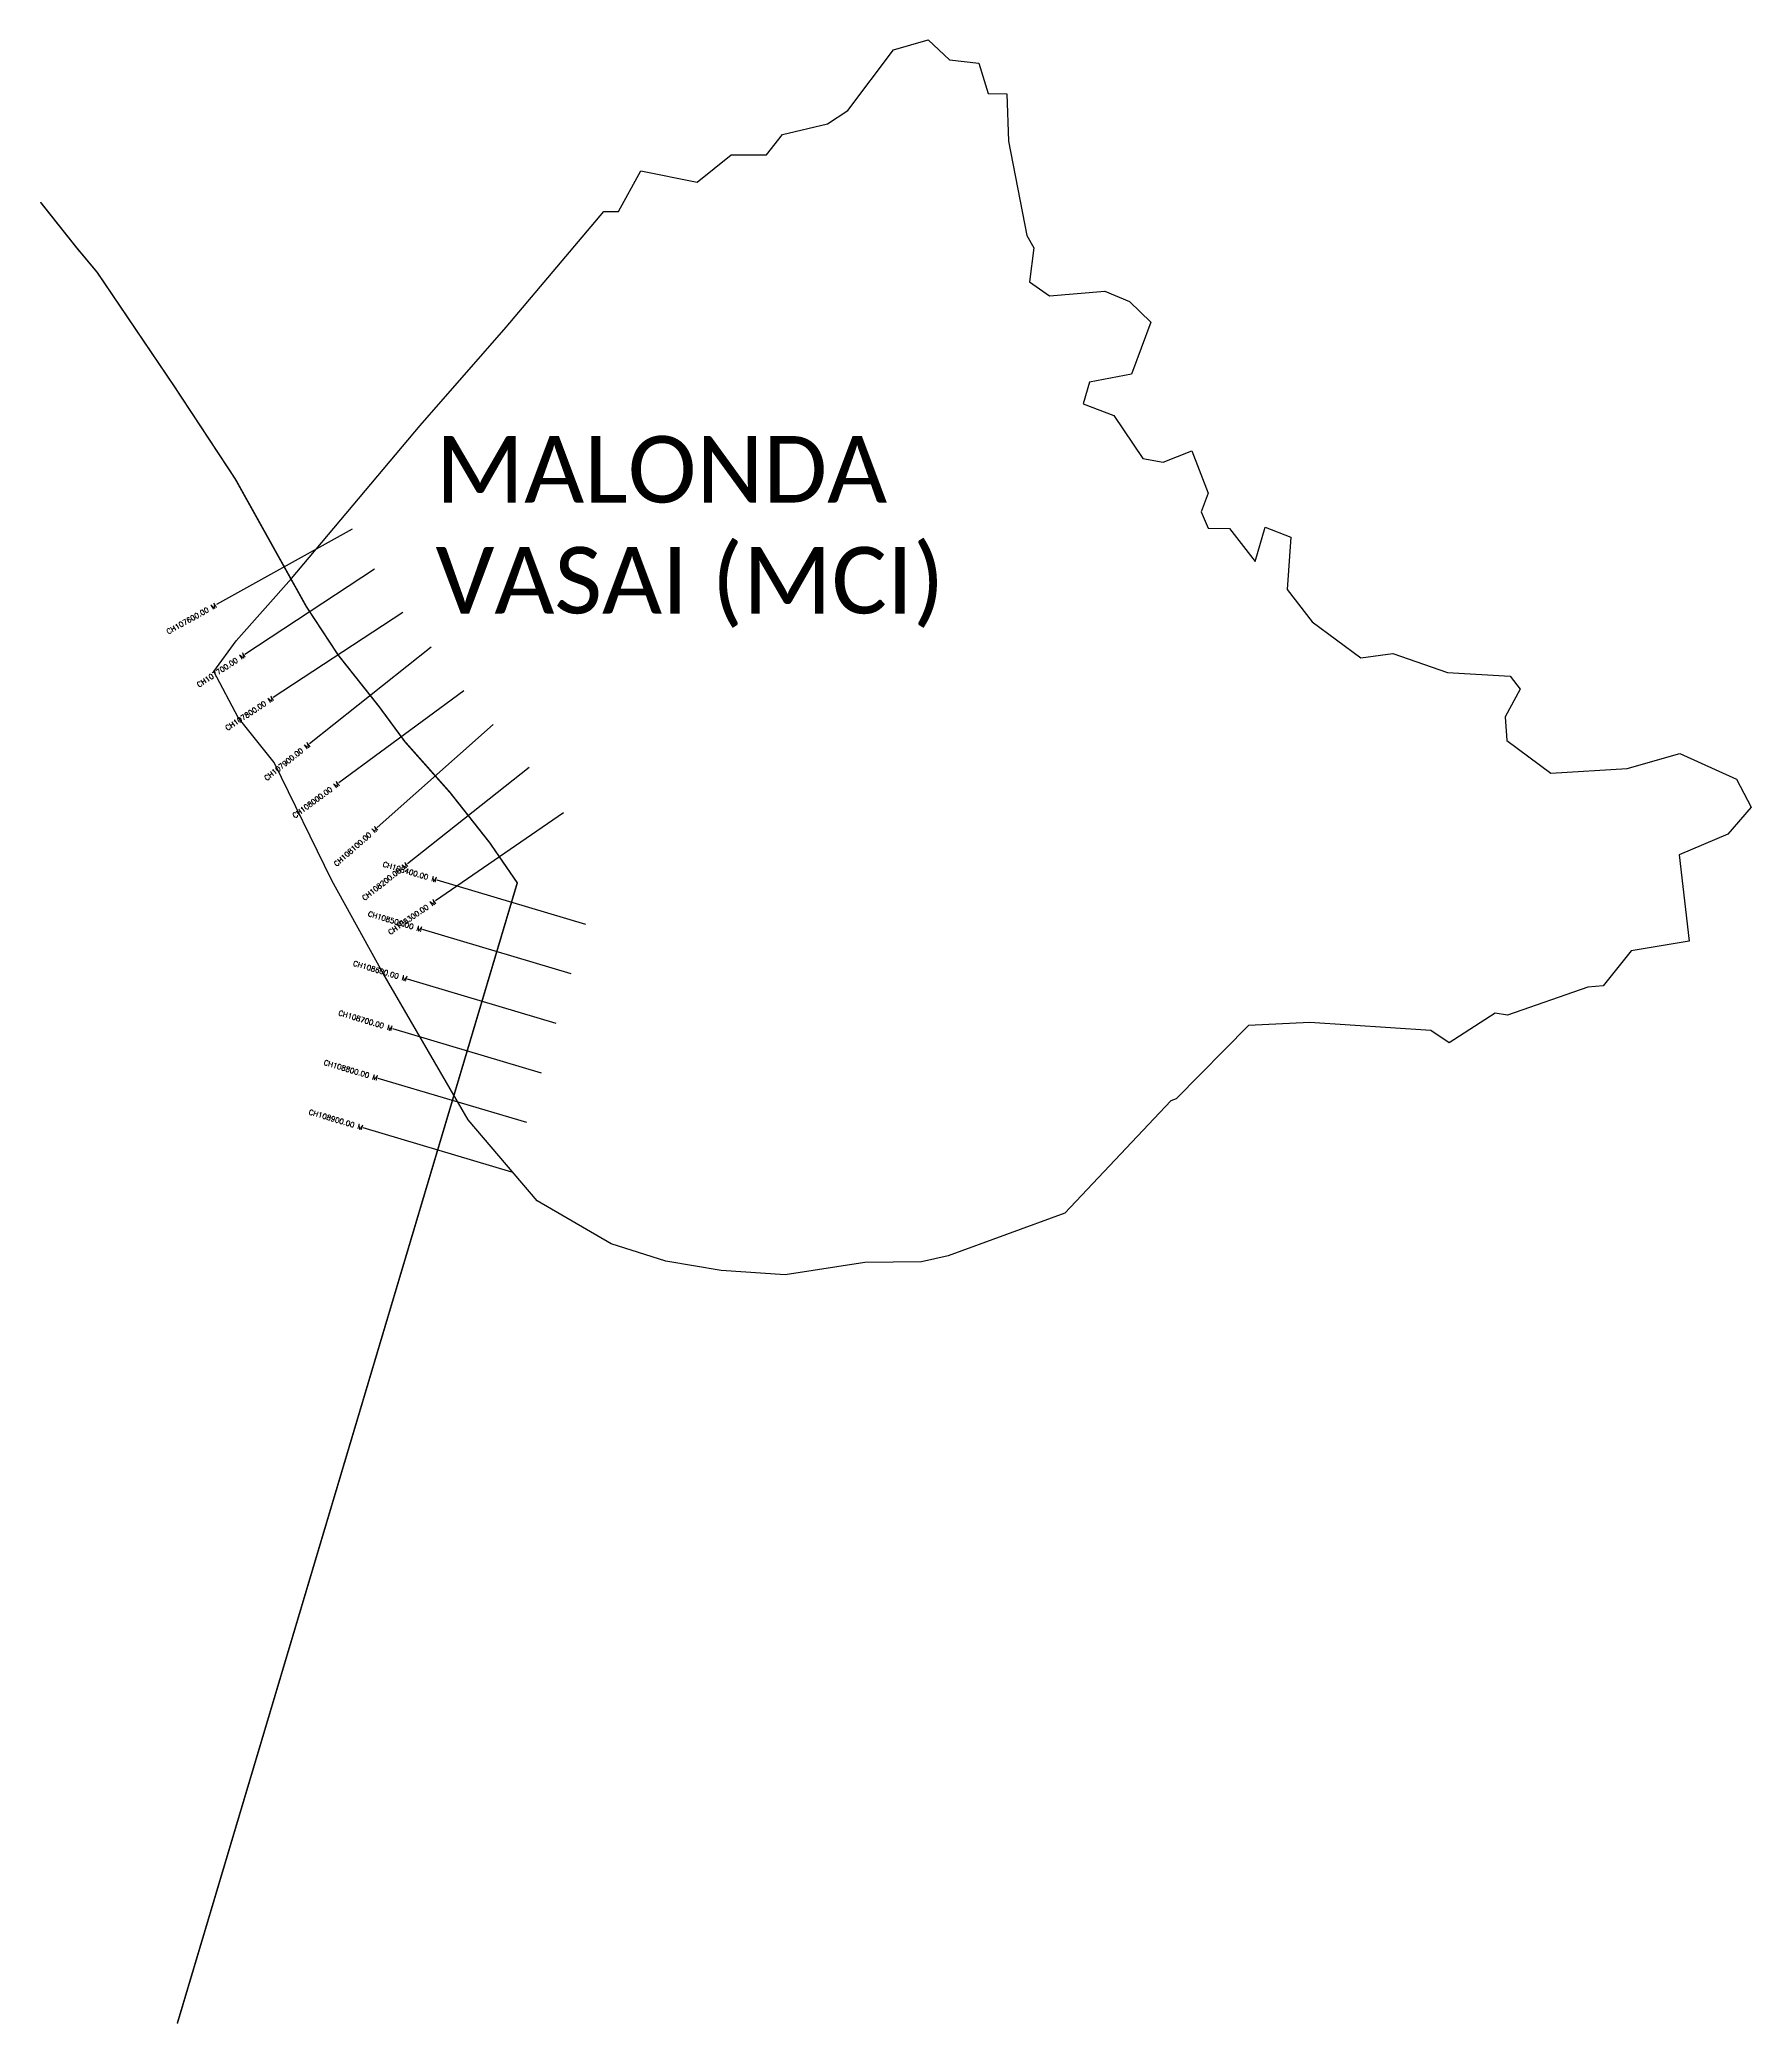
# Model space of a CAD drawing. Header units: metres. Extents: x 267787 to 271097, y 2136619 to 2140457.
import ezdxf
from ezdxf.enums import TextEntityAlignment as Align

# ---------------------------------------------------------------- set-up
doc = ezdxf.new("R2010")
doc.units = ezdxf.units.M
for name, color, linetype in [('CS', 134, 'Continuous'), ('CSMark', 6, 'Continuous'), ('NATURALLY PROTECTED', 3, 'Continuous'), ('village', 3, 'Continuous'), ('VILLAGE NAME', 250, 'Continuous')]:
    doc.layers.add(name, color=color, linetype=linetype)
doc.styles.get("Standard").update_dxf_attribs({"font": 'simplex.shx'})

msp = doc.modelspace()

# ---------------------------------------------------------------- linework, layer by layer
at = {"color": 3, "flags": 128}
msp.add_lwpolyline([(268949.3, 2140203), (269057.9, 2140181.2)], dxfattribs=at)
at = {"layer": 'CS'}
for p, q in [((268390.7, 2139510.2), (268128.6, 2139364.2)), ((268434.4, 2139432.6), (268183.6, 2139268)), ((268489.3, 2139349), (268238.5, 2139184.4)), ((268543.6, 2139281.6), (268308.6, 2139095.1)), ((268606.9, 2139197.4), (268365.4, 2139019.5)), ((268663.9, 2139132.6), (268439.5, 2138933.5)), ((268733.3, 2139049.1), (268497.9, 2138863.2)), ((268799.5, 2138961.3), (268552.2, 2138791.4)), ((268842.9, 2138745.8), (268555.4, 2138831.5)), ((268814.3, 2138650), (268526.8, 2138735.7)), ((268785.8, 2138554.2), (268498.3, 2138639.9)), ((268757.2, 2138458.3), (268469.7, 2138544)), ((268728.6, 2138362.5), (268441.1, 2138448.2)), ((268700, 2138266.7), (268412.5, 2138352.4))]:
    msp.add_line(p, q, dxfattribs=at)
at = {"layer": 'NATURALLY PROTECTED', "color": 2, "const_width": 3, "flags": 128}
msp.add_lwpolyline([(267788.2, 2140142.4), (267858.3, 2140054.1), (267897.8, 2140006.8), (268046, 2139787.7), (268165.1, 2139606.9), (268302.5, 2139360.2), (268364, 2139266.6), (268443.2, 2139166.8), (268492.8, 2139099.4), (268580.5, 2139000.6), (268657.1, 2138903.6), (268710.3, 2138826.2), (268052.8, 2136620.6)], dxfattribs=at)
at = {"layer": 'village', "color": 3}
for points in [[(269057.9, 2140181.2, 0), (269123.7, 2140234, 0), (269192, 2140234, 0), (269223.1, 2140273.5, 0), (269310.1, 2140293.5, 0), (269349.7, 2140319.5, 0), (269438.1, 2140437.1, 0), (269505, 2140456.5, 0), (269546.1, 2140417.4, 0), (269602.8, 2140411.1, 0), (269620.7, 2140352.4, 0), (269657.2, 2140351.9, 0), (269660.5, 2140260.3, 0), (269695.4, 2140078.2, 0), (269709.1, 2140054, 0), (269701.1, 2139988.3, 0), (269739.8, 2139961.2, 0), (269846.5, 2139970.5, 0), (269894.3, 2139950.3, 0), (269935.6, 2139910.2, 0), (269898, 2139809.6, 0), (269816.7, 2139794.2, 0), (269804.5, 2139752.3, 0), (269864.2, 2139729.6, 0), (269920.2, 2139646.6, 0), (269959.2, 2139639.4, 0), (270014.5, 2139661.7, 0), (270046.6, 2139579.9, 0), (270032.7, 2139543.9, 0), (270046.6, 2139512.2, 0), (270087.7, 2139511.5, 0), (270137, 2139447.5, 0), (270156.8, 2139514, 0), (270206.2, 2139494.9, 0), (270199.3, 2139393.3, 0), (270247.7, 2139330.8, 0), (270341.6, 2139261.2, 0), (270403.3, 2139269.9, 0), (270509.1, 2139233.1, 0), (270630.6, 2139225.8, 0), (270649.8, 2139201, 0), (270620.7, 2139147, 0), (270623.7, 2139101.6, 0)], [(270623.7, 2139101.6, 0), (270709.3, 2139038.2, 0), (270856.6, 2139047.6, 0), (270958.7, 2139076.5, 0), (271068.4, 2139027, 0), (271096.7, 2138972.5, 0), (271051, 2138920.5, 0), (270957.5, 2138880.4, 0), (270976.8, 2138713.7, 0), (270864.4, 2138694.7, 0), (270810, 2138627, 0), (270780.9, 2138624.5, 0), (270625.2, 2138570.4, 0), (270601.7, 2138574.2, 0), (270512.4, 2138517, 0), (270477.2, 2138540.5, 0), (270242.8, 2138556.2, 0), (270124.3, 2138550.5, 0), (269984.6, 2138408.7, 0), (269974, 2138404.5, 0), (269769.4, 2138187.4, 0), (269543.8, 2138105.1, 0), (269492.1, 2138093.4, 0), (269382.1, 2138092, 0), (269228.6, 2138068.5, 0), (269104.8, 2138076.4, 0), (268997.8, 2138094.8, 0), (268891.6, 2138128.1, 0), (268748.8, 2138211.6, 0), (268615.2, 2138368.1, 0), (268450, 2138652.4, 0), (268351.8, 2138830.6, 0), (268240.1, 2139059.2, 0), (268170.4, 2139145.9, 0), (268123.8, 2139235, 0), (268166.4, 2139294.2, 0), (268273.7, 2139415, 0), (268522.5, 2139710.4, 0), (268689.1, 2139900.6, 0), (268877.8, 2140124, 0), (268906.2, 2140124.1, 0), (268949.3, 2140203, 0)]]:
    msp.add_polyline3d(points, dxfattribs=at)

# ---------------------------------------------------------------- texts
at = {"layer": 'CSMark'}
for s, rotation, p in [('CH107600.00 M', 29.1204, (268127.7, 2139363.7)), ('CH107700.00 M', 33.2895, (268182.8, 2139267.4)), ('CH107800.00 M', 33.2895, (268237.7, 2139183.8)), ('CH107900.00 M', 38.4434, (268307.8, 2139094.5)), ('CH108000.00 M', 36.3752, (268364.6, 2139018.9)), ('CH108100.00 M', 41.5844, (268438.8, 2138932.8)), ('CH108200.00 M', 38.3049, (268497.1, 2138862.5)), ('CH108400.00 M', 343.4004, (268554.4, 2138831.8)), ('CH108300.00 M', 34.5036, (268551.4, 2138790.8)), ('CH108500.00 M', 343.4004, (268525.9, 2138736)), ('CH108600.00 M', 343.4004, (268497.3, 2138640.2)), ('CH108700.00 M', 343.4004, (268468.7, 2138544.3)), ('CH108800.00 M', 343.4004, (268440.2, 2138448.5)), ('CH108900.00 M', 343.4004, (268411.6, 2138352.7))]:
    msp.add_text(s, height=10, rotation=rotation, dxfattribs=at).set_placement(p, align=Align.MIDDLE_RIGHT)
at = {"layer": 'VILLAGE NAME', "insert": (268552.3, 2139690.1), "char_height": 128.647, "attachment_point": 1}
msp.add_mtext_dynamic_manual_height_columns('{\\fCalibri|b0|i0|c0|p34;MALONDA VASAI (MCI)}', width=1072.545, gutter_width=643.2, heights=[0], dxfattribs=at)

doc.saveas('drawing.dxf')
